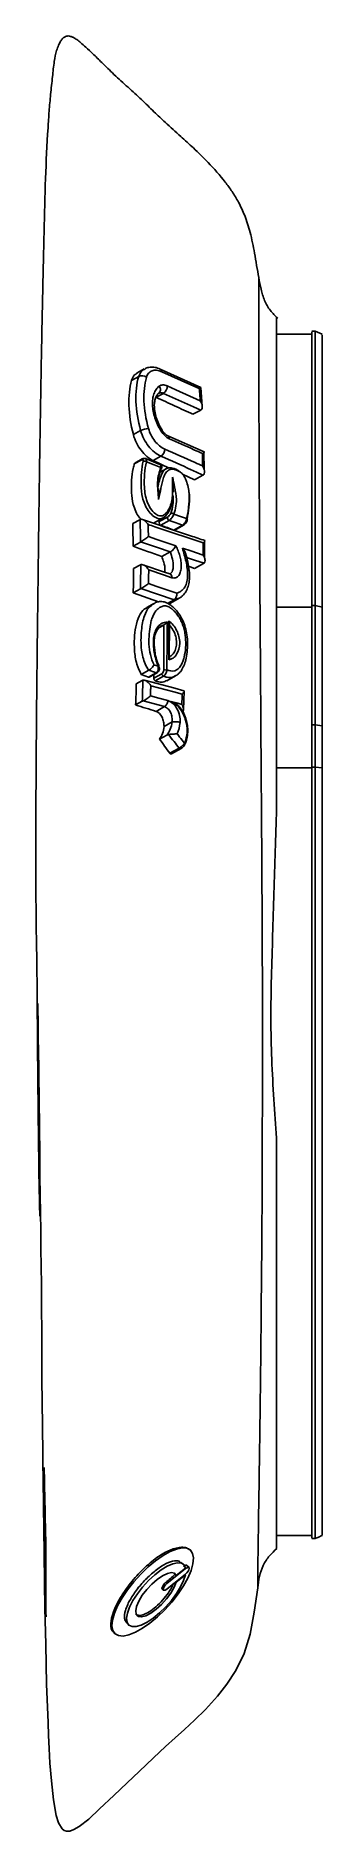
# Paper-space layout '_Izquierda' of a CAD drawing. Header units: millimetres. Extents: x -11 to 8, y -61 to 57.
import ezdxf

# ---------------------------------------------------------------- set-up
doc = ezdxf.new("R2010")
doc.units = ezdxf.units.MM

psp = doc.layouts.new('_Izquierda')

# ---------------------------------------------------------------- linework, layer by layer
at = {"color": 7, "linetype": 'Continuous', "lineweight": 25}
for p, q in [((7.58, 37.25), (5.25, 37.25)), ((7.78, 37.45), (7.58, 37.45)), ((8.25, 37.25), (7.78, 37.45)), ((-3.85, 34.47), (-4.32, 34.21)), ((-3.48, 34.97), (-3.96, 34.7)), ((0.25, 33.75), (-2.43, 34.96)), ((-2.22, 33.36), (-2.69, 33.1)), ((0.33, 32.49), (0.25, 33.75)), ((0.24, 32.26), (-0.27, 31.98)), ((0.26, 32.27), (0.24, 32.26)), ((-3.72, 30.91), (-4.2, 30.64)), ((0.47, 29.5), (-1.93, 30.57)), ((-1.93, 30.57), (-1.93, 30.57)), ((-3.65, 28.99), (-4.14, 28.72)), ((-3.62, 29.04), (-4.1, 28.77)), ((-2.45, 28.68), (-3.41, 29.06)), ((-2.38, 29.22), (-2.89, 28.94)), ((-1.83, 28.44), (-2.89, 28.94)), ((-2.03, 28.39), (-2.44, 28.16)), ((0.46, 28.35), (0.44, 29.49)), ((-0.17, 27.67), (-0.97, 28.04)), ((0.39, 27.98), (-0.17, 27.67)), ((-1.56, 26.86), (-1.55, 26.93)), ((-3.78, 25.04), (-4.24, 24.78)), ((-2.88, 24.81), (-2.24, 25.16)), ((-2.49, 24.91), (-1.95, 25.21)), ((-2.49, 24.91), (-2.44, 25.05)), ((-1.84, 24.99), (-2.39, 24.68)), ((-1.53, 24.36), (-0.96, 24.67)), ((-1.47, 24.36), (-0.9, 24.68)), ((-3.74, 23.57), (-4.22, 23.3)), ((-1.78, 22.92), (-2.33, 22.61)), ((-3.74, 22.06), (-4.19, 21.82)), ((-0.17, 21.82), (-0.56, 21.97)), ((0.43, 22.16), (-0.17, 21.82)), ((-3.74, 20.49), (-4.21, 20.23)), ((-2.55, 19.62), (-4.21, 20.23)), ((-2.86, 19.52), (-3.32, 19.26)), ((-1.52, 19.77), (-1.94, 19.53)), ((-1.76, 19.55), (-1.19, 19.87)), ((5.25, 19.29), (7.58, 19.29)), ((7.58, 19.39), (7.78, 19.39)), ((7.78, 19.39), (8.25, 19.29)), ((-2.19, 18.1), (-2.52, 17.92)), ((-1.83, 15.95), (-1.82, 18.19)), ((-2.84, 15.49), (-2.57, 15.4)), ((-3.62, 14.46), (-4.01, 14.24)), ((-3.18, 15.13), (-3.68, 14.85)), ((-3.21, 14.67), (-3.68, 14.85)), ((-3.21, 14.67), (-2.69, 14.96)), ((-3.15, 14.67), (-2.63, 14.96)), ((-2.85, 14.61), (-2.33, 14.9)), ((-2.85, 14.61), (-2.85, 14.84)), ((-2.21, 14.74), (-2.76, 14.43)), ((-1.99, 14.43), (-1.43, 14.75)), ((-3.61, 13.08), (-4.05, 12.84)), ((-2.15, 12.73), (-3.56, 13.11)), ((-0.9, 12.53), (-0.85, 13.74)), ((-2.15, 12.73), (-2.7, 12.42)), ((-1.99, 10.86), (-2.48, 10.59)), ((-1.65, 11.72), (-2.18, 11.42)), ((7.58, 11.53), (7.78, 11.53)), ((7.78, 11.53), (8.25, 11.47)), ((-1.8, 9.66), (-1.18, 10)), ((-1.68, 9.62), (-1.05, 9.97)), ((-0.8, 10.24), (-0.79, 10.24)), ((5.25, 8.69), (7.58, 8.69)), ((7.58, 8.75), (7.78, 8.75)), ((7.78, 8.75), (8.25, 8.69)), ((-10.05, -42.5), (-9.98, -42.5)), ((5.25, -41.85), (7.58, -41.85)), ((7.58, -42.05), (7.78, -42.05)), ((-0.89, -43.75), (-1.04, -43.62)), ((-0.43, -42.81), (-0.45, -42.8)), ((-2, -45.38), (-0.77, -44.4)), ((-0.76, -44.03), (-1.99, -45.01)), ((-1.52, -44.34), (-1.47, -44.39)), ((-1.47, -44.39), (-1.37, -44.49)), ((-1.4, -44.9), (-1.38, -44.92)), ((-0.77, -44.43), (-1.38, -44.92)), ((-1.37, -44.49), (-0.76, -44)), ((-0.79, -44.41), (-0.77, -44.43)), ((-0.53, -43.96), (-0.7, -43.81)), ((-2.3, -45.38), (-2.23, -45.45)), ((-2.07, -44.94), (-1.99, -45.01)), ((-5.48, -48.25), (-5.41, -48.32)), ((-4.64, -47.62), (-4.5, -47.75))]:
    psp.add_line(p, q, dxfattribs=at)
at = {"color": 8, "linetype": 'Continuous', "lineweight": 25}
psp.add_line((-0.78, -44.02), (-0.76, -44.03), dxfattribs=at)
at = {"color": 7, "linetype": 'Continuous', "lineweight": 25, "flags": 128}
for points in [[(0.15, 33.67), (-0.41, 33.92), (-2.33, 34.78)], [(0.24, 32.26), (-0.23, 32.47), (-2.22, 33.36)], [(-1.97, 33.85), (-1.41, 33.6), (0.21, 32.87)], [(-2.39, 28.48), (-2.83, 28.66), (-3.34, 28.86)], [(-0.96, 24.67), (-1.44, 24.85), (-1.84, 24.99)], [(-1.54, 25.41), (-1.1, 25.26), (-0.69, 25.11)], [(-0.64, 25.03), (-0.64, 25.03), (-0.64, 25.02)], [(-3.21, 23.93), (-2.65, 23.74), (-1.41, 23.32)], [(-1.77, 22.92), (-2.61, 23.21), (-3.72, 23.58)], [(-0.97, 23.17), (-0.41, 22.98), (0.41, 22.71)], [(-1.79, 21.48), (-2.14, 21.59), (-3.57, 22.07)], [(-1.66, 21.22), (-2.22, 21.41), (-3.19, 21.73)], [(-1.52, 19.77), (-2.61, 20.14), (-3.71, 20.51)], [(-3.21, 20.84), (-2.65, 20.65), (-1.34, 20.21)], [(-0.87, 13.78), (-1.47, 13.94), (-3.46, 14.47)], [(-2.69, 14.96), (-2.8, 15), (-3.18, 15.13)], [(-3.07, 13.44), (-2.52, 13.29), (-1.93, 13.13)], [(-0.98, 13.55), (-1.54, 13.7), (-3.05, 14.11)], [(-1.72, 13.07), (-1.26, 12.95), (-1, 12.88)], [(-10.5, -6.81), (-10.5, -6.82), (-10.5, -6.89), (-10.49, -7.39), (-10.48, -7.83), (-10.48, -8.36), (-10.47, -9.06), (-10.46, -9.98), (-10.44, -11.07), (-10.43, -11.9), (-10.42, -12.74), (-10.41, -13.6), (-10.4, -14.48), (-10.39, -15.39), (-10.38, -16.31), (-10.37, -17.25), (-10.36, -18.19), (-10.34, -19.42), (-10.32, -20.61), (-10.31, -21.78), (-10.3, -22.95), (-10.28, -24.13), (-10.27, -25.33), (-10.25, -26.98), (-10.24, -28.31), (-10.23, -29.3), (-10.23, -29.95), (-10.24, -30.29), (-10.24, -30.67), (-10.23, -31.23), (-10.23, -32), (-10.22, -32.64), (-10.21, -33.4), (-10.2, -34.31), (-10.19, -35.11), (-10.18, -36.02), (-10.17, -37.05), (-10.16, -38.19), (-10.13, -39.88), (-10.11, -41.5), (-10.09, -42.99), (-10.06, -44.94), (-10.03, -46.64), (-9.98, -49.03), (-9.92, -51.64), (-9.83, -54.16), (-9.79, -55.03), (-9.76, -55.87), (-9.71, -56.84), (-9.61, -58.01), (-9.46, -59.25), (-9.29, -60.28), (-9.13, -60.78), (-8.9, -61.16), (-8.76, -61.27), (-8.61, -61.31), (-8.4, -61.31), (-8.13, -61.22), (-7.78, -61.02), (-7.14, -60.52), (-6.44, -59.84), (-5.49, -58.96), (-4.6, -58.14), (-3.82, -57.39), (-2.88, -56.5), (-2.08, -55.75), (-1.44, -55.18), (-0.83, -54.63), (-0.16, -54.01), (0.55, -53.31), (1.35, -52.42), (1.96, -51.65), (2.56, -50.73), (3.1, -49.63), (3.5, -48.35), (3.77, -46.9), (4, -45.3), (4, -45.3)], [(-0.43, -42.81), (-0.29, -43.03), (-0.23, -43.33), (-0.27, -43.71), (-0.39, -44.16), (-0.6, -44.65), (-0.89, -45.17), (-1.25, -45.7), (-1.67, -46.23), (-2.13, -46.74), (-2.61, -47.21), (-3.11, -47.62), (-3.6, -47.96), (-4.07, -48.22), (-4.49, -48.39), (-4.87, -48.47), (-5.17, -48.44), (-5.41, -48.32), (-5.55, -48.1), (-5.61, -47.8), (-5.57, -47.42), (-5.45, -46.97), (-5.24, -46.48), (-4.95, -45.96), (-4.59, -45.43), (-4.17, -44.9), (-3.71, -44.39), (-3.23, -43.92), (-2.73, -43.51), (-2.24, -43.17), (-1.77, -42.91), (-1.35, -42.74), (-0.97, -42.66), (-0.67, -42.69), (-0.43, -42.81)], [(-0.76, -44), (-0.85, -43.79), (-1.03, -43.67), (-1.28, -43.64), (-1.6, -43.71), (-1.97, -43.88), (-2.37, -44.12), (-2.79, -44.44), (-3.2, -44.82), (-3.59, -45.25), (-3.93, -45.69), (-4.23, -46.14), (-4.45, -46.57), (-4.59, -46.96), (-4.65, -47.3), (-4.61, -47.57), (-4.49, -47.75), (-4.29, -47.85), (-4.02, -47.85), (-3.68, -47.75), (-3.3, -47.56), (-2.89, -47.29), (-2.48, -46.95), (-2.07, -46.55), (-1.69, -46.12), (-1.36, -45.67), (-1.09, -45.23), (-0.89, -44.81), (-0.77, -44.43)], [(-1.38, -44.92), (-1.52, -45.26), (-1.73, -45.64), (-2.01, -46.02), (-2.34, -46.39), (-2.7, -46.71), (-3.05, -46.97), (-3.38, -47.13), (-3.66, -47.21), (-3.88, -47.18), (-4.01, -47.04), (-4.04, -46.82), (-3.99, -46.53), (-3.84, -46.17), (-3.61, -45.79), (-3.32, -45.41), (-2.98, -45.05), (-2.63, -44.74), (-2.27, -44.5), (-1.95, -44.35), (-1.68, -44.29), (-1.48, -44.34), (-1.37, -44.49)], [(-0.77, -44.4), (-0.68, -44.31), (-0.59, -44.2), (-0.54, -44.1), (-0.51, -44.02), (-0.53, -43.96), (-0.58, -43.94), (-0.66, -43.97), (-0.76, -44.03)], [(-1.99, -45.01), (-2.08, -45.1), (-2.17, -45.2), (-2.22, -45.31), (-2.24, -45.39), (-2.23, -45.45), (-2.18, -45.46), (-2.1, -45.44), (-2, -45.38)]]:
    psp.add_lwpolyline(points, dxfattribs=at)
at = {"color": 8, "linetype": 'Continuous', "lineweight": 25, "flags": 128}
for points in [[(0.46, 22.17), (-0.16, 22.38), (-0.69, 22.56)], [(-2.57, 15.4), (-2.55, 15.41), (-2.54, 15.42), (-2.53, 15.42), (-2.53, 15.43), (-2.53, 15.43)]]:
    psp.add_lwpolyline(points, dxfattribs=at)
at = {"color": 7, "linetype": 'Continuous', "lineweight": 25}
for centre, radius, start, end in [((-3.64, 34.05), 0.47, 49.9119, 116.5681), ((-2.74, 33.61), 0.326, 306.7363, 41.9126), ((-2.53, 33.83), 0.564, 303.8362, 2.1854), ((-3.2, 29.97), 1.07, 90.3592, 119.1641), ((-2.7, 29.69), 0.568, 304.0829, 359.6454), ((-3.46, 28.69), 0.213, 53.6823, 112.6326), ((-2.42, 28.41), 0.0735, 296.4192, 339.0958), ((-1.76, 25.17), 0.196, 166.4237, 246.5763), ((-1.68, 25.26), 0.204, 47.7371, 109.5916), ((-2.12, 14.92), 0.207, 186.9858, 244.3964), ((-2.1, 14.69), 0.464, 76.8654, 102.9978), ((-21.31, -22.17), 29.81, 310.2096, 311.7572)]:
    psp.add_arc(centre, radius, start, end, dxfattribs=at)
at = {"color": 8, "linetype": 'Continuous', "lineweight": 25}
for centre, radius, start, end in [((-2.53, 34.79), 0.194, 358.4186, 58.7163), ((-2.58, 31.24), 0.402, 299.3355, 311.4728), ((-2.03, 30.4), 0.2, 353.1293, 59.4386), ((-3.58, 28.97), 0.0746, 121.8571, 167.1521), ((-2.44, 28.4), 0.0978, 346.7578, 56.7005), ((-0.72, 25.04), 0.0816, 354.9163, 64.7798), ((-0.93, 24.74), 0.0769, 247.2791, 296.6889), ((-1.9, 21.26), 0.243, 350.2662, 63.3142), ((-2.66, 15.03), 0.074, 247.4539, 297.5168), ((-1.09, 10.07), 0.106, 216.6466, 290.1309), ((-0.87, 10.26), 0.0809, 347.5009, 58.1555)]:
    psp.add_arc(centre, radius, start, end, dxfattribs=at)
at = {"color": 7, "linetype": 'Continuous', "lineweight": 25}
for points, knots in [([(4.07, 40.99), (3.97, 41.52), (3.81, 42.52), (3.54, 43.89), (3.19, 45.02), (2.77, 45.91), (2.32, 46.64), (1.68, 47.53), (0.82, 48.49), (-0.18, 49.47), (-1.14, 50.33), (-2.01, 51.12), (-2.87, 51.93), (-3.68, 52.72), (-4.57, 53.53), (-5.45, 54.32), (-6.22, 55.08), (-6.83, 55.69), (-7.29, 56.12), (-7.64, 56.43), (-7.91, 56.64), (-8.09, 56.76), (-8.22, 56.82), (-8.28, 56.85), (-8.39, 56.88), (-8.49, 56.9), (-8.65, 56.88), (-8.74, 56.83), (-8.82, 56.77), (-8.9, 56.69), (-9.02, 56.53), (-9.15, 56.26), (-9.31, 55.82), (-9.44, 55.13), (-9.54, 54.16), (-9.66, 53.07), (-9.76, 51.94), (-9.88, 50.1), (-10.01, 47.45), (-10.09, 43.9), (-10.18, 40.14), (-10.26, 36.17), (-10.33, 32.06), (-10.4, 27.85), (-10.45, 23.81), (-10.5, 20.06), (-10.54, 16.65), (-10.58, 13.45), (-10.6, 10.48), (-10.62, 7.83), (-10.63, 5.81), (-10.63, 4.26), (-10.63, 3.2), (-10.63, 2.14), (-10.63, 1.01), (-10.62, -0.37), (-10.61, -1.83), (-10.59, -2.75), (-10.58, -3.38), (-10.57, -3.85), (-10.56, -4.34), (-10.56, -4.87), (-10.55, -5.55), (-10.54, -6.37), (-10.54, -7.27), (-10.53, -8.19), (-10.52, -9.11), (-10.52, -9.94), (-10.51, -10.81), (-10.5, -11.79), (-10.49, -12.85), (-10.48, -13.85), (-10.47, -14.73), (-10.46, -15.51), (-10.45, -16.32), (-10.44, -17.2), (-10.43, -18.15), (-10.41, -19.12), (-10.39, -19.96), (-10.38, -20.53), (-10.36, -20.82), (-10.36, -20.82), (-10.35, -20.82)], [0, 0, 0, 0, 0.015077, 0.028089, 0.039019, 0.04794, 0.055491, 0.062647, 0.078628, 0.091283, 0.101719, 0.114398, 0.124068, 0.134809, 0.146168, 0.158184, 0.168853, 0.176762, 0.182966, 0.187557, 0.190799, 0.193094, 0.193921, 0.194588, 0.195163, 0.197429, 0.199574, 0.20227, 0.203018, 0.203822, 0.205813, 0.208556, 0.212046, 0.218834, 0.228224, 0.239221, 0.249559, 0.25976, 0.29075, 0.323419, 0.358592, 0.39607, 0.435292, 0.475647, 0.516536, 0.550782, 0.583095, 0.613502, 0.641762, 0.66692, 0.688372, 0.698636, 0.710308, 0.717999, 0.728419, 0.741474, 0.757071, 0.766725, 0.774212, 0.782746, 0.790088, 0.798403, 0.808374, 0.819985, 0.831379, 0.842171, 0.852069, 0.860973, 0.868765, 0.879048, 0.890418, 0.900215, 0.908568, 0.915795, 0.922682, 0.930854, 0.940743, 0.952542, 0.966035, 0.979219, 0.991884, 1, 1, 1, 1]), ([(4, -45.28), (4, -45.29), (4, -45.3), (4, -45.06), (4, -44.62), (4.01, -43.95), (4.02, -43.04), (4.04, -41.85), (4.06, -40.35), (4.09, -38.52), (4.12, -36.29), (4.16, -33.76), (4.19, -31.11), (4.22, -28.43), (4.24, -25.75), (4.27, -22.86), (4.29, -19.72), (4.3, -16.33), (4.31, -12.7), (4.31, -8.91), (4.31, -4.99), (4.29, -1.02), (4.27, 2.97), (4.24, 6.92), (4.21, 10.83), (4.19, 14.55), (4.16, 18.04), (4.14, 21.29), (4.12, 24.39), (4.1, 27.31), (4.09, 30.03), (4.08, 32.53), (4.08, 34.78), (4.07, 36.75), (4.07, 38.4), (4.07, 39.67), (4.07, 40.52), (4.07, 40.95), (4.07, 40.95), (4.07, 40.94)], [0, 0, 0, 0, 0.002801, 0.025166, 0.047409, 0.069244, 0.097316, 0.125135, 0.153038, 0.189009, 0.225301, 0.261618, 0.297748, 0.325936, 0.353951, 0.381864, 0.409818, 0.43855, 0.46775, 0.49748, 0.527697, 0.558286, 0.588504, 0.618667, 0.648553, 0.678029, 0.70443, 0.730486, 0.756291, 0.781976, 0.807701, 0.833664, 0.860075, 0.886917, 0.913952, 0.940941, 0.965916, 0.990572, 1, 1, 1, 1]), ([(5.33, 38.3), (5.16, 38.47), (4.78, 38.82), (4.42, 39.49), (4.2, 40.24), (4.11, 40.73), (4.07, 40.99)], [0, 0, 0, 0, 0.214644, 0.451493, 0.714572, 1, 1, 1, 1]), ([(5.25, 5.98), (5.25, 7.44), (5.25, 10.36), (5.25, 14.64), (5.25, 18.61), (5.25, 22.23), (5.25, 25.47), (5.25, 28.23), (5.25, 30.51), (5.25, 32.39), (5.25, 34.05), (5.25, 35.48), (5.25, 36.67), (5.25, 37.59), (5.25, 38.19), (5.25, 38.43), (5.25, 38.34), (5.25, 38.31)], [0, 0, 0, 0, 0.090761, 0.181653, 0.272321, 0.349989, 0.42783, 0.5054, 0.563991, 0.62284, 0.681685, 0.740273, 0.798459, 0.856779, 0.914889, 0.973418, 1, 1, 1, 1]), ([(7.58, 19.39), (7.58, 20.44), (7.58, 22.53), (7.58, 25.45), (7.58, 28.16), (7.58, 30.59), (7.58, 32.71), (7.58, 34.49), (7.58, 35.86), (7.58, 36.82), (7.58, 37.37), (7.58, 37.4), (7.58, 37.42)], [0, 0, 0, 0, 0.105572, 0.211121, 0.316173, 0.420497, 0.524495, 0.628905, 0.734078, 0.83028, 0.925391, 1, 1, 1, 1]), ([(7.78, 19.39), (7.78, 20.44), (7.78, 22.53), (7.78, 25.45), (7.78, 28.16), (7.78, 30.59), (7.78, 32.71), (7.78, 34.49), (7.78, 35.86), (7.78, 36.82), (7.78, 37.37), (7.78, 37.4), (7.78, 37.42)], [0, 0, 0, 0, 0.105572, 0.211121, 0.316173, 0.420497, 0.524495, 0.628905, 0.734078, 0.83028, 0.925391, 1, 1, 1, 1]), ([(8.25, 19.29), (8.25, 20.33), (8.25, 22.41), (8.25, 25.32), (8.25, 28.01), (8.25, 30.43), (8.25, 32.54), (8.25, 34.3), (8.25, 35.67), (8.25, 36.62), (8.25, 37.17), (8.25, 37.21), (8.25, 37.22)], [0, 0, 0, 0, 0.105595, 0.211138, 0.316133, 0.420352, 0.524217, 0.62848, 0.733501, 0.829537, 0.924416, 1, 1, 1, 1]), ([(-4.32, 34.21), (-4.27, 34.35), (-4.19, 34.56), (-4.01, 34.65), (-3.94, 34.68)], [0, 0, 0, 0, 0.64604, 1, 1, 1, 1]), ([(-3.72, 30.91), (-3.9, 31.57), (-4.01, 32.21), (-4.05, 33.43), (-3.99, 33.98), (-3.85, 34.47)], [0, 0, 0, 0, 0.5, 0.5, 1, 1, 1, 1]), ([(-3.34, 34.41), (-3.47, 33.95), (-3.52, 33.43), (-3.48, 32.27), (-3.38, 31.67), (-3.2, 31.04)], [0, 0, 0, 0, 0.5, 0.5, 1, 1, 1, 1]), ([(-2.43, 34.95), (-2.46, 34.96), (-2.6, 35.04), (-2.85, 35.09), (-3.17, 35.09), (-3.35, 35.02), (-3.43, 34.98)], [0, 0, 0, 0, 0.084179, 0.415114, 0.729574, 1, 1, 1, 1]), ([(-2.33, 34.78), (-2.57, 34.89), (-2.79, 34.91), (-3.06, 34.81), (-3.13, 34.75), (-3.26, 34.61), (-3.31, 34.52), (-3.34, 34.41)], [0, 0, 0, 0, 0.5, 0.5, 0.75, 0.75, 1, 1, 1, 1]), ([(-4.2, 30.64), (-4.37, 31.31), (-4.47, 31.95), (-4.51, 33.17), (-4.46, 33.72), (-4.32, 34.21)], [0, 0, 0, 0, 0.5, 0.5, 1, 1, 1, 1]), ([(-2.38, 30.89), (-2.55, 31.16), (-2.69, 31.46), (-2.83, 31.89), (-2.87, 32.04), (-2.92, 32.33), (-2.93, 32.46), (-2.95, 32.73), (-2.94, 32.86), (-2.91, 33.11), (-2.88, 33.22), (-2.8, 33.43), (-2.76, 33.53), (-2.64, 33.7), (-2.58, 33.77), (-2.5, 33.83)], [0, 0, 0, 0, 0.25, 0.25, 0.375, 0.375, 0.5, 0.5, 0.625, 0.625, 0.75, 0.75, 0.875, 0.875, 1, 1, 1, 1]), ([(-2.31, 30.94), (-2.38, 31.07), (-2.54, 31.33), (-2.7, 31.76), (-2.8, 32.19), (-2.83, 32.58), (-2.79, 32.92), (-2.69, 33.17), (-2.6, 33.32), (-2.53, 33.36), (-2.51, 33.37)], [0, 0, 0, 0, 0.128809, 0.269407, 0.410178, 0.549536, 0.686303, 0.823806, 0.96278, 1, 1, 1, 1]), ([(-2.5, 33.83), (-2.43, 33.88), (-2.35, 33.91), (-2.17, 33.92), (-2.07, 33.9), (-1.97, 33.85)], [0, 0, 0, 0, 0.5, 0.5, 1, 1, 1, 1]), ([(0.25, 33.75), (0.25, 33.75), (0.25, 33.74), (0.21, 33.71), (0.17, 33.68), (0.16, 33.67), (0.15, 33.67)], [0, 0, 0, 0, 0.251912, 0.792003, 0.916864, 1, 1, 1, 1]), ([(0.21, 32.87), (0.2, 33), (0.19, 33.12), (0.18, 33.24), (0.17, 33.39), (0.16, 33.53), (0.15, 33.67)], [0, 0, 0, 0, 0.0004459593, 0.0004459593, 0.0004459593, 0.0009607484, 0.0009607484, 0.0009607484, 0.0009607484]), ([(-0.27, 31.98), (-0.67, 32.16), (-1.08, 32.35), (-1.88, 32.72), (-2.29, 32.91), (-2.69, 33.1)], [0, 0, 0, 0, 0.5, 0.5, 1, 1, 1, 1]), ([(0.26, 32.27), (0.3, 32.3), (0.33, 32.34), (0.35, 32.44), (0.35, 32.5), (0.33, 32.66), (0.28, 32.77), (0.21, 32.87)], [0, 0, 0, 0, 0.25, 0.25, 0.5, 0.5, 1, 1, 1, 1]), ([(-2.38, 29.22), (-2.52, 29.29), (-2.67, 29.37), (-2.94, 29.6), (-3.08, 29.73), (-3.43, 30.18), (-3.62, 30.54), (-3.72, 30.91)], [0, 0, 0, 0, 0.25, 0.25, 0.5, 0.5, 1, 1, 1, 1]), ([(-3.2, 31.04), (-3.12, 30.75), (-2.97, 30.46), (-2.69, 30.1), (-2.58, 29.99), (-2.36, 29.81), (-2.25, 29.74), (-2.13, 29.69)], [0, 0, 0, 0, 0.5, 0.5, 0.75, 0.75, 1, 1, 1, 1]), ([(-1.83, 30.37), (-1.93, 30.42), (-2.04, 30.49), (-2.22, 30.67), (-2.31, 30.77), (-2.38, 30.89)], [0, 0, 0, 0, 0.5, 0.5, 1, 1, 1, 1]), ([(-1.93, 30.57), (-1.95, 30.58), (-2, 30.6), (-2.13, 30.7), (-2.25, 30.83), (-2.3, 30.92), (-2.31, 30.94)], [0, 0, 0, 0, 0.14094, 0.506437, 0.880283, 1, 1, 1, 1]), ([(-2.89, 28.94), (-3.03, 29), (-3.17, 29.09), (-3.44, 29.32), (-3.57, 29.46), (-3.92, 29.91), (-4.1, 30.28), (-4.2, 30.64)], [0, 0, 0, 0, 0.25, 0.25, 0.5, 0.5, 1, 1, 1, 1]), ([(-2.13, 29.69), (-1.46, 29.39), (-0.8, 29.09), (-0.13, 28.8), (0.03, 28.72), (0.2, 28.65), (0.36, 28.58)], [0, 0, 0, 0, 0.002671984, 0.002671984, 0.002671984, 0.003339843, 0.003339843, 0.003339843, 0.003339843]), ([(0.35, 29.4), (0.17, 29.48), (-0.02, 29.56), (-0.21, 29.65), (-0.75, 29.89), (-1.29, 30.13), (-1.83, 30.37)], [0, 0, 0, 0, 0.00075, 0.00075, 0.00075, 0.002928262, 0.002928262, 0.002928262, 0.002928262]), ([(-3.69, 25.06), (-3.73, 25.11), (-3.88, 25.25), (-4.06, 25.59), (-4.26, 26.15), (-4.34, 26.86), (-4.33, 27.65), (-4.25, 28.28), (-4.16, 28.62), (-4.14, 28.72)], [0, 0, 0, 0, 0.047935, 0.153155, 0.27, 0.464296, 0.683675, 0.902956, 1, 1, 1, 1]), ([(-4.14, 28.72), (-4.13, 28.73), (-4.12, 28.75), (-4.11, 28.76), (-4.1, 28.77)], [0, 0, 0, 0, 0.579024, 1, 1, 1, 1]), ([(-1.61, 26.71), (-1.61, 26.44), (-1.64, 26.18), (-1.78, 25.71), (-1.89, 25.5), (-2.1, 25.26), (-2.18, 25.18), (-2.33, 25.12), (-2.38, 25.1), (-2.48, 25.1), (-2.54, 25.1), (-2.71, 25.16), (-2.83, 25.23), (-3.04, 25.42), (-3.14, 25.53), (-3.32, 25.78), (-3.39, 25.92), (-3.51, 26.2), (-3.56, 26.35), (-3.66, 26.78), (-3.68, 27.07), (-3.7, 27.89), (-3.66, 28.41), (-3.55, 28.89)], [0, 0, 0, 0, 0.125, 0.125, 0.25, 0.25, 0.3125, 0.3125, 0.34375, 0.34375, 0.375, 0.375, 0.4375, 0.4375, 0.5, 0.5, 0.5625, 0.5625, 0.625, 0.625, 0.75, 0.75, 1, 1, 1, 1]), ([(-3.55, 28.89), (-3.53, 28.94), (-3.54, 28.97), (-3.57, 29.01), (-3.61, 29.01), (-3.65, 28.99)], [0, 0, 0, 0, 0.5, 0.5, 1, 1, 1, 1]), ([(-3.41, 29.06), (-3.42, 29.06), (-3.46, 29.08), (-3.52, 29.07), (-3.58, 29.06), (-3.61, 29.04), (-3.62, 29.03)], [0, 0, 0, 0, 0.1895495, 0.5165392, 0.8807077, 1, 1, 1, 1]), ([(-3.34, 28.86), (-3.4, 28.6), (-3.44, 28.33), (-3.48, 27.76), (-3.49, 27.47), (-3.46, 27.01), (-3.45, 26.85), (-3.39, 26.54), (-3.35, 26.38), (-3.23, 26.07), (-3.16, 25.91), (-2.97, 25.64), (-2.86, 25.52), (-2.68, 25.38), (-2.62, 25.35), (-2.49, 25.29), (-2.43, 25.28), (-2.31, 25.29), (-2.26, 25.31), (-2.16, 25.37), (-2.11, 25.41), (-1.99, 25.53), (-1.92, 25.63), (-1.8, 25.85), (-1.75, 25.97), (-1.68, 26.23), (-1.65, 26.37), (-1.62, 26.65), (-1.62, 26.8), (-1.61, 27.25), (-1.61, 27.54), (-1.61, 27.84)], [0, 0, 0, 0, 0.125, 0.125, 0.25, 0.25, 0.3125, 0.3125, 0.375, 0.375, 0.4375, 0.4375, 0.5, 0.5, 0.53125, 0.53125, 0.5625, 0.5625, 0.59375, 0.59375, 0.625, 0.625, 0.6875, 0.6875, 0.75, 0.75, 0.8125, 0.8125, 0.875, 0.875, 1, 1, 1, 1]), ([(-2.54, 26.38), (-2.55, 26.57), (-2.57, 26.76), (-2.59, 27.04), (-2.59, 27.14), (-2.61, 27.33), (-2.61, 27.42), (-2.6, 27.69), (-2.57, 27.86), (-2.49, 28.18), (-2.44, 28.34), (-2.39, 28.48)], [0, 0, 0, 0, 0.25, 0.25, 0.375, 0.375, 0.5, 0.5, 0.75, 0.75, 1, 1, 1, 1]), ([(-2.59, 27.15), (-2.59, 27.15), (-2.56, 27.31), (-2.49, 27.63), (-2.35, 28.05), (-2.15, 28.34), (-1.9, 28.47), (-1.58, 28.44), (-1.29, 28.34), (-1.13, 28.19), (-1.11, 28.17)], [0, 0, 0, 0, 0.001422, 0.188246, 0.376789, 0.545996, 0.660847, 0.779004, 0.972444, 1, 1, 1, 1]), ([(-0.69, 25.11), (-0.66, 25.23), (-0.64, 25.36), (-0.59, 25.61), (-0.57, 25.73), (-0.53, 26.12), (-0.51, 26.38), (-0.53, 26.79), (-0.54, 26.93), (-0.59, 27.22), (-0.63, 27.36), (-0.7, 27.58), (-0.73, 27.65), (-0.79, 27.79), (-0.83, 27.86), (-0.91, 27.99), (-0.96, 28.05), (-1.06, 28.14), (-1.12, 28.18), (-1.29, 28.28), (-1.41, 28.33), (-1.58, 28.37), (-1.63, 28.38), (-1.74, 28.36), (-1.79, 28.35), (-1.92, 28.28), (-2, 28.21), (-2.12, 28.03), (-2.17, 27.93), (-2.28, 27.6), (-2.33, 27.35), (-2.43, 26.87), (-2.49, 26.62), (-2.54, 26.38)], [0, 0, 0, 0, 0.0625, 0.0625, 0.125, 0.125, 0.25, 0.25, 0.3125, 0.3125, 0.375, 0.375, 0.40625, 0.40625, 0.4375, 0.4375, 0.46875, 0.46875, 0.5, 0.5, 0.5625, 0.5625, 0.59375, 0.59375, 0.625, 0.625, 0.6875, 0.6875, 0.75, 0.75, 0.875, 0.875, 1, 1, 1, 1]), ([(-2.35, 28.38), (-2.34, 28.42), (-2.32, 28.48), (-2.34, 28.58), (-2.39, 28.65), (-2.43, 28.66), (-2.45, 28.67)], [0, 0, 0, 0, 0.347333, 0.614706, 0.821857, 1, 1, 1, 1]), ([(0.39, 27.98), (0.13, 28.1), (-0.12, 28.21), (-0.38, 28.33), (-1.05, 28.63), (-1.71, 28.92), (-2.38, 29.22)], [0, 0, 0, 0, 0.001042897, 0.001042897, 0.001042897, 0.003715006, 0.003715006, 0.003715006, 0.003715006]), ([(0.35, 29.4), (0.36, 29.4), (0.39, 29.42), (0.44, 29.46), (0.48, 29.49), (0.47, 29.49), (0.47, 29.49)], [0, 0, 0, 0, 0.076401, 0.358322, 0.813319, 1, 1, 1, 1]), ([(0.36, 28.58), (0.36, 28.71), (0.36, 28.85), (0.36, 28.98), (0.36, 29.12), (0.36, 29.26), (0.35, 29.4)], [0, 0, 0, 0, 0.0004729517, 0.0004729517, 0.0004729517, 0.0009567223, 0.0009567223, 0.0009567223, 0.0009567223]), ([(0.36, 28.58), (0.38, 28.55), (0.4, 28.52), (0.42, 28.46), (0.46, 28.38), (0.49, 28.28), (0.49, 28.17), (0.48, 28.09), (0.45, 28.02), (0.41, 28), (0.39, 27.98)], [0, 0, 0, 0, 0.102703, 0.186212, 0.250529, 0.499413, 0.632452, 0.749888, 0.879112, 1, 1, 1, 1]), ([(-2.38, 28.34), (-2.45, 28.16), (-2.51, 27.98), (-2.59, 27.59), (-2.61, 27.38), (-2.59, 27.15)], [0, 0, 0, 0, 0.5, 0.5, 1, 1, 1, 1]), ([(-1.61, 27.84), (-1.61, 27.83), (-1.59, 27.65), (-1.57, 27.35), (-1.57, 27.05), (-1.57, 26.93)], [0, 0, 0, 0, 0.0434636, 0.6005346, 1, 1, 1, 1]), ([(-1.61, 27.84), (-1.57, 27.62), (-1.53, 27.41), (-1.46, 27.09), (-1.44, 26.98), (-1.4, 26.76), (-1.38, 26.66), (-1.33, 26.12), (-1.41, 25.75), (-1.54, 25.41)], [0, 0, 0, 0, 0.25, 0.25, 0.375, 0.375, 0.5, 0.5, 1, 1, 1, 1]), ([(-2.53, 26.96), (-2.54, 26.98), (-2.54, 27.03), (-2.54, 27.07), (-2.54, 27.09)], [0, 0, 0, 0, 0.501872, 1, 1, 1, 1]), ([(-2.54, 26.38), (-2.53, 26.52), (-2.52, 26.72), (-2.53, 26.9), (-2.53, 26.96)], [0, 0, 0, 0, 0.713891, 1, 1, 1, 1]), ([(-1.74, 25.45), (-1.67, 25.64), (-1.62, 25.83), (-1.58, 26.15), (-1.57, 26.25), (-1.57, 26.48), (-1.58, 26.59), (-1.61, 26.71)], [0, 0, 0, 0, 0.5, 0.5, 0.75, 0.75, 1, 1, 1, 1]), ([(-0.55, 26.93), (-0.55, 26.92), (-0.47, 26.62), (-0.51, 26.05), (-0.58, 25.43), (-0.66, 25.08), (-0.68, 24.99)], [0, 0, 0, 0, 0.018345, 0.425533, 0.84835, 1, 1, 1, 1]), ([(-3.75, 25.05), (-3.71, 25.07), (-3.66, 25.07), (-3.56, 25.04), (-3.51, 25.01), (-3.37, 24.91), (-3.28, 24.82), (-3.22, 24.72)], [0, 0, 0, 0, 0.25, 0.25, 0.5, 0.5, 1, 1, 1, 1]), ([(-3.74, 23.57), (-3.74, 23.82), (-3.74, 24.08), (-3.74, 24.34), (-3.75, 24.58), (-3.75, 24.81), (-3.75, 25.05)], [0, 0, 0, 0, 0.000837823, 0.000837823, 0.000837823, 0.001610008, 0.001610008, 0.001610008, 0.001610008]), ([(0.51, 23.67), (0.2, 23.77), (-1.17, 24.23), (-2.54, 24.69), (-3.59, 25.05)], [0, 0, 0, 0, 0.227187, 1, 1, 1, 1]), ([(-2.39, 24.68), (-2.4, 24.68), (-2.42, 24.69), (-2.43, 24.7), (-2.44, 24.71), (-2.45, 24.72), (-2.46, 24.73), (-2.47, 24.75), (-2.48, 24.76), (-2.48, 24.78), (-2.49, 24.79), (-2.5, 24.81), (-2.5, 24.83), (-2.5, 24.84), (-2.5, 24.86), (-2.5, 24.87), (-2.5, 24.89), (-2.5, 24.9), (-2.49, 24.91)], [0, 0, 0, 0, 0.0000503429, 0.0000503429, 0.0000503429, 0.0001006801, 0.0001006801, 0.0001006801, 0.0001511009, 0.0001511009, 0.0001511009, 0.0002016362, 0.0002016362, 0.0002016362, 0.0002522341, 0.0002522341, 0.0002522341, 0.0003003918, 0.0003003918, 0.0003003918, 0.0003003918]), ([(-1.95, 25.21), (-1.91, 25.23), (-1.87, 25.27), (-1.79, 25.36), (-1.76, 25.41), (-1.74, 25.45)], [0, 0, 0, 0, 0.5, 0.5, 1, 1, 1, 1]), ([(-1.54, 25.41), (-1.55, 25.33), (-1.6, 25.25), (-1.71, 25.09), (-1.77, 25.02), (-1.84, 24.99)], [0, 0, 0, 0, 0.5, 0.5, 1, 1, 1, 1]), ([(-0.96, 24.67), (-0.9, 24.71), (-0.83, 24.78), (-0.73, 24.94), (-0.7, 25.03), (-0.69, 25.11)], [0, 0, 0, 0, 0.5, 0.5, 1, 1, 1, 1]), ([(-0.9, 24.68), (-0.9, 24.68), (-0.86, 24.69), (-0.8, 24.75), (-0.71, 24.85), (-0.66, 24.95), (-0.65, 25.01), (-0.64, 25.03)], [0, 0, 0, 0, 0.0028254, 0.26473, 0.5691504, 0.8681197, 1, 1, 1, 1]), ([(-3.72, 23.58), (-3.67, 23.6), (-3.63, 23.63), (-3.53, 23.69), (-3.48, 23.72), (-3.35, 23.81), (-3.27, 23.87), (-3.21, 23.93)], [0, 0, 0, 0, 0.25, 0.25, 0.5, 0.5, 1, 1, 1, 1]), ([(-3.22, 24.72), (-3.22, 24.6), (-3.22, 24.48), (-3.22, 24.36), (-3.21, 24.21), (-3.21, 24.07), (-3.21, 23.93)], [0, 0, 0, 0, 0.0003995513, 0.0003995513, 0.0003995513, 0.0008630711, 0.0008630711, 0.0008630711, 0.0008630711]), ([(0.4, 23.51), (-0.66, 23.86), (-1.72, 24.22), (-2.79, 24.58), (-2.93, 24.63), (-3.08, 24.67), (-3.22, 24.72)], [0, 0, 0, 0, 0.004265101, 0.004265101, 0.004265101, 0.004849306, 0.004849306, 0.004849306, 0.004849306]), ([(-1.47, 24.36), (-1.47, 24.36), (-1.48, 24.35), (-1.5, 24.35), (-1.52, 24.35), (-1.53, 24.36)], [0, 0, 0, 0, 0.0133351, 0.5439536, 1, 1, 1, 1]), ([(0.4, 23.51), (0.4, 23.51), (0.43, 23.54), (0.49, 23.59), (0.53, 23.65), (0.51, 23.66), (0.51, 23.67)], [0, 0, 0, 0, 0.065949, 0.370471, 0.747085, 1, 1, 1, 1]), ([(-2.13, 21.59), (-2.12, 21.63), (-2.1, 21.84), (-2.17, 22.2), (-2.28, 22.49), (-2.33, 22.61)], [0, 0, 0, 0, 0.1413461, 0.642053, 1, 1, 1, 1]), ([(-1.77, 22.92), (-1.7, 22.96), (-1.62, 23.02), (-1.49, 23.17), (-1.44, 23.25), (-1.41, 23.32)], [0, 0, 0, 0, 0.5, 0.5, 1, 1, 1, 1]), ([(-1.41, 23.32), (-1.35, 23.21), (-1.29, 23.1), (-1.2, 22.88), (-1.17, 22.77), (-1.11, 22.54), (-1.08, 22.42), (-1.05, 22.19), (-1.04, 22.08), (-1.05, 21.85), (-1.06, 21.74), (-1.11, 21.54), (-1.15, 21.45), (-1.26, 21.3), (-1.32, 21.25), (-1.48, 21.19), (-1.57, 21.19), (-1.66, 21.22)], [0, 0, 0, 0, 0.125, 0.125, 0.25, 0.25, 0.375, 0.375, 0.5, 0.5, 0.625, 0.625, 0.75, 0.75, 0.875, 0.875, 1, 1, 1, 1]), ([(-1.34, 20.21), (-1.23, 20.23), (-1.13, 20.28), (-0.95, 20.41), (-0.87, 20.5), (-0.74, 20.71), (-0.7, 20.83), (-0.64, 21.09), (-0.63, 21.24), (-0.62, 21.67), (-0.66, 21.98), (-0.76, 22.43), (-0.8, 22.58), (-0.88, 22.87), (-0.92, 23.02), (-0.97, 23.17)], [0, 0, 0, 0, 0.125, 0.125, 0.25, 0.25, 0.375, 0.375, 0.5, 0.5, 0.75, 0.75, 0.875, 0.875, 1, 1, 1, 1]), ([(-1.18, 19.88), (-1.17, 19.88), (-1.06, 19.92), (-0.89, 20.09), (-0.68, 20.37), (-0.55, 20.72), (-0.49, 21.13), (-0.5, 21.59), (-0.57, 22.11), (-0.68, 22.53), (-0.74, 22.77), (-0.75, 22.81)], [0, 0, 0, 0, 0.0110409, 0.1230889, 0.2394289, 0.3637452, 0.4891356, 0.623042, 0.7822999, 0.964483, 1, 1, 1, 1]), ([(-0.76, 22.81), (-0.77, 22.83), (-0.79, 22.94), (-0.88, 23.07), (-0.96, 23.16), (-0.97, 23.17)], [0, 0, 0, 0, 0.1961013, 0.9261758, 1, 1, 1, 1]), ([(0.41, 22.71), (0.4, 22.85), (0.4, 23), (0.4, 23.14), (0.4, 23.26), (0.4, 23.38), (0.4, 23.51)], [0, 0, 0, 0, 0.0004639313, 0.0004639313, 0.0004639313, 0.0008633374, 0.0008633374, 0.0008633374, 0.0008633374]), ([(0.46, 22.17), (0.49, 22.2), (0.51, 22.23), (0.53, 22.32), (0.53, 22.37), (0.51, 22.51), (0.47, 22.62), (0.41, 22.71)], [0, 0, 0, 0, 0.25, 0.25, 0.5, 0.5, 1, 1, 1, 1]), ([(0.5, 22.5), (0.5, 22.5), (0.5, 22.87), (0.49, 23.23), (0.48, 23.59)], [0, 0, 0, 0, 0.020235, 1, 1, 1, 1]), ([(-3.74, 20.49), (-3.74, 20.77), (-3.73, 21.05), (-3.72, 21.33), (-3.72, 21.58), (-3.71, 21.83), (-3.71, 22.08)], [0, 0, 0, 0, 0.000900692, 0.000900692, 0.000900692, 0.001702176, 0.001702176, 0.001702176, 0.001702176]), ([(-3.71, 22.08), (-3.67, 22.09), (-3.62, 22.09), (-3.52, 22.06), (-3.47, 22.03), (-3.33, 21.93), (-3.25, 21.83), (-3.19, 21.73)], [0, 0, 0, 0, 0.25, 0.25, 0.5, 0.5, 1, 1, 1, 1]), ([(-3.19, 21.73), (-3.19, 21.6), (-3.19, 21.47), (-3.2, 21.33), (-3.2, 21.17), (-3.2, 21.01), (-3.21, 20.84)], [0, 0, 0, 0, 0.0004288727, 0.0004288727, 0.0004288727, 0.0009533956, 0.0009533956, 0.0009533956, 0.0009533956]), ([(-1.78, 21.48), (-1.78, 21.47), (-1.79, 21.47), (-1.77, 21.47), (-1.79, 21.48), (-1.79, 21.48), (-1.79, 21.48), (-1.79, 21.48)], [0, 0, 0, 0, 0.185117, 0.869657, 0.980385, 0.9945, 1, 1, 1, 1]), ([(-3.71, 20.51), (-3.67, 20.53), (-3.62, 20.55), (-3.52, 20.61), (-3.48, 20.64), (-3.34, 20.73), (-3.27, 20.79), (-3.21, 20.84)], [0, 0, 0, 0, 0.25, 0.25, 0.5, 0.5, 1, 1, 1, 1]), ([(-1.52, 19.77), (-1.46, 19.8), (-1.41, 19.87), (-1.34, 20.03), (-1.33, 20.13), (-1.34, 20.21)], [0, 0, 0, 0, 0.5, 0.5, 1, 1, 1, 1]), ([(-3.68, 14.85), (-3.79, 15.07), (-4.03, 15.57), (-4.14, 16.42), (-4.15, 17.23), (-4.06, 18.01), (-3.86, 18.68), (-3.58, 19.11), (-3.37, 19.21), (-3.31, 19.24)], [0, 0, 0, 0, 0.143785, 0.320321, 0.475797, 0.631343, 0.800491, 0.943416, 1, 1, 1, 1]), ([(-1.99, 15.15), (-1.82, 15.08), (-1.64, 15.05), (-1.39, 15.12), (-1.32, 15.16), (-1.19, 15.28), (-1.13, 15.35), (-1.03, 15.51), (-0.98, 15.6), (-0.91, 15.79), (-0.88, 15.88), (-0.8, 16.19), (-0.77, 16.4), (-0.74, 16.84), (-0.75, 17.07), (-0.78, 17.41), (-0.79, 17.52), (-0.84, 17.75), (-0.87, 17.87), (-0.94, 18.09), (-0.98, 18.2), (-1.07, 18.41), (-1.13, 18.52), (-1.25, 18.71), (-1.31, 18.8), (-1.45, 18.97), (-1.53, 19.05), (-1.69, 19.19), (-1.77, 19.25), (-1.95, 19.34), (-2.03, 19.36), (-2.21, 19.37), (-2.29, 19.34), (-2.44, 19.28), (-2.51, 19.23), (-2.64, 19.12), (-2.7, 19.05), (-2.81, 18.9), (-2.85, 18.82), (-2.93, 18.64), (-2.97, 18.55), (-3.03, 18.35), (-3.05, 18.25), (-3.11, 17.94), (-3.14, 17.73), (-3.17, 17.29), (-3.18, 17.07), (-3.16, 16.61), (-3.13, 16.38), (-3.05, 16.04), (-3.02, 15.93), (-2.94, 15.71), (-2.9, 15.6), (-2.84, 15.49)], [0, 0, 0, 0, 0.0625, 0.0625, 0.09375, 0.09375, 0.125, 0.125, 0.15625, 0.15625, 0.1875, 0.1875, 0.25, 0.25, 0.3125, 0.3125, 0.34375, 0.34375, 0.375, 0.375, 0.40625, 0.40625, 0.4375, 0.4375, 0.46875, 0.46875, 0.5, 0.5, 0.53125, 0.53125, 0.5625, 0.5625, 0.59375, 0.59375, 0.625, 0.625, 0.65625, 0.65625, 0.6875, 0.6875, 0.71875, 0.71875, 0.75, 0.75, 0.8125, 0.8125, 0.875, 0.875, 0.9375, 0.9375, 0.96875, 0.96875, 1, 1, 1, 1]), ([(-1.4, 14.77), (-1.32, 14.82), (-1.16, 14.93), (-0.98, 15.19), (-0.82, 15.52), (-0.7, 15.94), (-0.63, 16.46), (-0.62, 17.02), (-0.67, 17.57), (-0.8, 18.06), (-0.99, 18.53), (-1.26, 18.95), (-1.56, 19.28), (-1.87, 19.51), (-2.16, 19.64), (-2.47, 19.66), (-2.7, 19.61), (-2.81, 19.54), (-2.85, 19.51)], [0, 0, 0, 0, 0.045119, 0.097774, 0.157429, 0.227224, 0.308917, 0.400782, 0.480251, 0.553558, 0.62365, 0.697848, 0.773306, 0.830953, 0.880543, 0.929142, 0.976638, 1, 1, 1, 1]), ([(-1.76, 19.55), (-1.77, 19.55), (-1.8, 19.52), (-1.85, 19.51), (-1.88, 19.51)], [0, 0, 0, 0, 0.188652, 1, 1, 1, 1]), ([(7.58, 11.53), (7.58, 12.42), (7.58, 13.3), (7.58, 15.06), (7.58, 15.94), (7.58, 17.68), (7.58, 18.55), (7.58, 19.39)], [0.2550946, 0.2550946, 0.2550946, 0.2550946, 0.5000856, 0.5000856, 0.7500428, 0.7500428, 1, 1, 1, 1]), ([(7.78, 11.53), (7.78, 12.42), (7.78, 13.3), (7.78, 15.06), (7.78, 15.94), (7.78, 17.68), (7.78, 18.55), (7.78, 19.39)], [0.2550946, 0.2550946, 0.2550946, 0.2550946, 0.5000856, 0.5000856, 0.7500428, 0.7500428, 1, 1, 1, 1]), ([(8.25, 11.47), (8.25, 12.35), (8.25, 13.22), (8.25, 14.98), (8.25, 15.86), (8.25, 17.59), (8.25, 18.45), (8.25, 19.29)], [0.2550946, 0.2550946, 0.2550946, 0.2550946, 0.5000856, 0.5000856, 0.7500428, 0.7500428, 1, 1, 1, 1]), ([(-2.57, 15.4), (-2.69, 15.7), (-2.77, 16), (-2.85, 16.47), (-2.87, 16.63), (-2.88, 16.94), (-2.88, 17.09), (-2.85, 17.39), (-2.82, 17.53), (-2.72, 17.79), (-2.66, 17.9), (-2.51, 18.09), (-2.41, 18.17), (-2.21, 18.27), (-2.09, 18.29), (-1.98, 18.32)], [0, 0, 0, 0, 0.25, 0.25, 0.375, 0.375, 0.5, 0.5, 0.625, 0.625, 0.75, 0.75, 0.875, 0.875, 1, 1, 1, 1]), ([(-2.68, 17.69), (-2.67, 17.71), (-2.62, 17.83), (-2.48, 17.97), (-2.34, 18.06), (-2.24, 18.09), (-2.23, 18.09)], [0, 0, 0, 0, 0.098889, 0.518049, 0.941163, 1, 1, 1, 1]), ([(-2.37, 18.02), (-2.42, 18), (-2.54, 17.94), (-2.62, 17.8), (-2.66, 17.72)], [0, 0, 0, 0, 0.3706202, 1, 1, 1, 1]), ([(-2.18, 18.11), (-2.16, 18.12), (-2.13, 18.14), (-2.1, 18.17), (-2.08, 18.19), (-2.03, 18.24), (-2, 18.28), (-1.98, 18.32)], [0, 0, 0, 0, 0.25, 0.25, 0.5, 0.5, 1, 1, 1, 1]), ([(-1.87, 18.37), (-1.76, 18.3), (-1.66, 18.21), (-1.49, 18), (-1.41, 17.88), (-1.28, 17.62), (-1.23, 17.48), (-1.16, 17.2), (-1.14, 17.05), (-1.14, 16.63), (-1.22, 16.37), (-1.41, 16.08), (-1.49, 15.99), (-1.67, 15.87), (-1.77, 15.83), (-1.87, 15.82)], [0, 0, 0, 0, 0.125, 0.125, 0.25, 0.25, 0.375, 0.375, 0.5, 0.5, 0.75, 0.75, 0.875, 0.875, 1, 1, 1, 1]), ([(-1.87, 15.82), (-1.87, 16.25), (-1.86, 16.69), (-1.86, 17.12), (-1.86, 17.54), (-1.87, 17.96), (-1.87, 18.37)], [0, 0, 0, 0, 0.001359736, 0.001359736, 0.001359736, 0.00266502, 0.00266502, 0.00266502, 0.00266502]), ([(-1.87, 18.37), (-1.87, 18.37), (-1.85, 18.33), (-1.82, 18.26), (-1.82, 18.21), (-1.82, 18.19)], [0, 0, 0, 0, 0.106413, 0.657733, 1, 1, 1, 1]), ([(-1.81, 16.01), (-1.75, 16.05), (-1.6, 16.14), (-1.44, 16.41), (-1.35, 16.73), (-1.35, 17.09), (-1.42, 17.46), (-1.6, 17.83), (-1.76, 18.03), (-1.84, 18.1), (-1.84, 18.1)], [0, 0, 0, 0, 0.109661, 0.268228, 0.429469, 0.533657, 0.694298, 0.854808, 0.999077, 1, 1, 1, 1]), ([(-2.8, 16.57), (-2.81, 16.62), (-2.84, 16.81), (-2.83, 17.12), (-2.78, 17.46), (-2.71, 17.62), (-2.68, 17.69)], [0, 0, 0, 0, 0.105259, 0.464224, 0.781091, 1, 1, 1, 1]), ([(-2.52, 15.43), (-2.56, 15.52), (-2.66, 15.77), (-2.76, 16.16), (-2.79, 16.45), (-2.8, 16.57)], [0, 0, 0, 0, 0.255176, 0.679693, 1, 1, 1, 1]), ([(-3.18, 15.13), (-3.11, 15.16), (-3.04, 15.22), (-2.92, 15.35), (-2.87, 15.43), (-2.84, 15.49)], [0, 0, 0, 0, 0.5, 0.5, 1, 1, 1, 1]), ([(-2.69, 14.96), (-2.63, 14.99), (-2.59, 15.06), (-2.55, 15.22), (-2.55, 15.31), (-2.57, 15.4)], [0, 0, 0, 0, 0.5, 0.5, 1, 1, 1, 1]), ([(-2.63, 14.96), (-2.61, 14.98), (-2.56, 15.01), (-2.51, 15.09), (-2.48, 15.19), (-2.49, 15.32), (-2.53, 15.42), (-2.55, 15.48)], [0, 0, 0, 0, 0.139381, 0.30538, 0.475429, 0.679832, 1, 1, 1, 1]), ([(-1.82, 15.95), (-1.82, 15.94), (-1.82, 15.9), (-1.85, 15.86), (-1.87, 15.82), (-1.87, 15.82)], [0, 0, 0, 0, 0.280029, 0.897759, 1, 1, 1, 1]), ([(-3.61, 13.08), (-3.6, 13.34), (-3.59, 13.6), (-3.59, 13.86), (-3.58, 14.06), (-3.57, 14.27), (-3.57, 14.48)], [0, 0, 0, 0, 0.000808738, 0.000808738, 0.000808738, 0.001452569, 0.001452569, 0.001452569, 0.001452569]), ([(-3.57, 14.48), (-3.53, 14.49), (-3.48, 14.48), (-3.38, 14.44), (-3.33, 14.41), (-3.19, 14.3), (-3.11, 14.21), (-3.05, 14.11)], [0, 0, 0, 0, 0.25, 0.25, 0.5, 0.5, 1, 1, 1, 1]), ([(-3.15, 14.67), (-3.15, 14.67), (-3.16, 14.66), (-3.19, 14.66), (-3.21, 14.67), (-3.21, 14.67)], [0, 0, 0, 0, 0.11394, 0.653657, 1, 1, 1, 1]), ([(-2.76, 14.43), (-2.77, 14.44), (-2.78, 14.45), (-2.79, 14.46), (-2.8, 14.47), (-2.81, 14.48), (-2.82, 14.49), (-2.83, 14.51), (-2.84, 14.52), (-2.84, 14.54), (-2.85, 14.56), (-2.85, 14.57), (-2.85, 14.59), (-2.85, 14.6), (-2.85, 14.6), (-2.85, 14.61)], [0, 0, 0, 0, 0.0000501456, 0.0000501456, 0.0000501456, 0.0001002476, 0.0001002476, 0.0001002476, 0.0001510068, 0.0001510068, 0.0001510068, 0.0002027133, 0.0002027133, 0.0002027133, 0.0002217134, 0.0002217134, 0.0002217134, 0.0002217134]), ([(-2, 14.45), (-2.09, 14.41), (-2.28, 14.31), (-2.55, 14.35), (-2.71, 14.42), (-2.76, 14.43)], [0, 0, 0, 0, 0.3758392, 0.8264896, 1, 1, 1, 1]), ([(-2.33, 14.9), (-2.29, 14.92), (-2.26, 14.95), (-2.22, 15.04), (-2.2, 15.1), (-2.2, 15.15)], [0, 0, 0, 0, 0.5, 0.5, 1, 1, 1, 1]), ([(-1.99, 15.15), (-2, 15.06), (-2.02, 14.98), (-2.1, 14.83), (-2.16, 14.77), (-2.21, 14.74)], [0, 0, 0, 0, 0.5, 0.5, 1, 1, 1, 1]), ([(-3.56, 13.11), (-3.47, 13.14), (-3.37, 13.2), (-3.21, 13.32), (-3.13, 13.38), (-3.07, 13.44)], [0, 0, 0, 0, 0.5, 0.5, 1, 1, 1, 1]), ([(-3.05, 14.11), (-3.05, 14.02), (-3.06, 13.94), (-3.06, 13.85), (-3.07, 13.71), (-3.07, 13.57), (-3.07, 13.44)], [0, 0, 0, 0, 0.0002708639, 0.0002708639, 0.0002708639, 0.0006972593, 0.0006972593, 0.0006972593, 0.0006972593]), ([(-1.93, 13.13), (-1.93, 13.05), (-1.96, 12.96), (-2.04, 12.82), (-2.09, 12.76), (-2.15, 12.73)], [0, 0, 0, 0, 0.5, 0.5, 1, 1, 1, 1]), ([(-1.93, 13.13), (-1.81, 13.09), (-1.7, 13.03), (-1.49, 12.84), (-1.4, 12.72), (-1.25, 12.46), (-1.19, 12.3), (-1.12, 12), (-1.11, 11.84), (-1.12, 11.69)], [0, 0, 0, 0, 0.25, 0.25, 0.5, 0.5, 0.75, 0.75, 1, 1, 1, 1]), ([(-0.83, 10.33), (-0.78, 10.44), (-0.74, 10.56), (-0.68, 10.81), (-0.66, 10.95), (-0.65, 11.35), (-0.69, 11.63), (-0.82, 12.03), (-0.87, 12.16), (-1, 12.4), (-1.07, 12.52), (-1.23, 12.72), (-1.32, 12.81), (-1.51, 12.96), (-1.61, 13.03), (-1.72, 13.07)], [0, 0, 0, 0, 0.125, 0.125, 0.25, 0.25, 0.5, 0.5, 0.625, 0.625, 0.75, 0.75, 0.875, 0.875, 1, 1, 1, 1]), ([(-1.72, 13.07), (-1.67, 13.05), (-1.51, 12.99), (-1.31, 12.88), (-1.21, 12.76), (-1.18, 12.72)], [0, 0, 0, 0, 0.23202, 0.781858, 1, 1, 1, 1]), ([(-1, 12.88), (-1, 13.02), (-0.99, 13.16), (-0.99, 13.3), (-0.99, 13.38), (-0.98, 13.47), (-0.98, 13.55)], [0, 0, 0, 0, 0.0004292577, 0.0004292577, 0.0004292577, 0.000697425, 0.000697425, 0.000697425, 0.000697425]), ([(-0.98, 13.55), (-0.97, 13.56), (-0.94, 13.59), (-0.88, 13.66), (-0.84, 13.73), (-0.84, 13.77), (-0.87, 13.77), (-0.87, 13.78)], [0, 0, 0, 0, 0.058115, 0.335837, 0.666238, 0.904136, 1, 1, 1, 1]), ([(-2.18, 11.42), (-2.18, 11.53), (-2.18, 11.63), (-2.23, 11.84), (-2.26, 11.95), (-2.41, 12.22), (-2.55, 12.36), (-2.7, 12.42)], [0, 0, 0, 0, 0.25, 0.25, 0.5, 0.5, 1, 1, 1, 1]), ([(-1.65, 11.72), (-1.63, 11.82), (-1.64, 11.93), (-1.67, 12.15), (-1.7, 12.25), (-1.79, 12.44), (-1.85, 12.52), (-1.99, 12.66), (-2.07, 12.7), (-2.15, 12.73)], [0, 0, 0, 0, 0.25, 0.25, 0.5, 0.5, 0.75, 0.75, 1, 1, 1, 1]), ([(-0.7, 11.79), (-0.7, 11.81), (-0.73, 11.98), (-0.87, 12.28), (-1.03, 12.58), (-1.15, 12.7), (-1.18, 12.72)], [0, 0, 0, 0, 0.056177, 0.482027, 0.905225, 1, 1, 1, 1]), ([(-0.94, 12.4), (-0.89, 12.45), (-0.88, 12.53), (-0.91, 12.7), (-0.95, 12.8), (-1, 12.88)], [0, 0, 0, 0, 0.5, 0.5, 1, 1, 1, 1]), ([(-2.48, 10.59), (-2.4, 10.69), (-2.33, 10.82), (-2.23, 11.1), (-2.2, 11.26), (-2.18, 11.42)], [0, 0, 0, 0, 0.5, 0.5, 1, 1, 1, 1]), ([(-1.99, 10.86), (-1.9, 10.97), (-1.83, 11.1), (-1.71, 11.39), (-1.67, 11.55), (-1.65, 11.72)], [0, 0, 0, 0, 0.5, 0.5, 1, 1, 1, 1]), ([(-1.89, 10.89), (-1.8, 10.91), (-1.69, 10.91), (-1.49, 10.93), (-1.4, 10.93), (-1.32, 10.94)], [0, 0, 0, 0, 0.5, 0.5, 1, 1, 1, 1]), ([(-1.18, 10), (-1.29, 10.14), (-1.4, 10.29), (-1.52, 10.43), (-1.64, 10.58), (-1.77, 10.74), (-1.89, 10.89)], [0.000151221, 0.000151221, 0.000151221, 0.000151221, 0.000738978, 0.000738978, 0.000738978, 0.00138348, 0.00138348, 0.00138348, 0.00138348]), ([(-1.65, 11.72), (-1.58, 11.73), (-1.49, 11.74), (-1.34, 11.73), (-1.29, 11.73), (-1.2, 11.71), (-1.16, 11.7), (-1.12, 11.69)], [0, 0, 0, 0, 0.5, 0.5, 0.75, 0.75, 1, 1, 1, 1]), ([(-1.32, 10.94), (-1.26, 10.87), (-1.2, 10.79), (-1.15, 10.72), (-1.04, 10.59), (-0.94, 10.46), (-0.83, 10.33)], [0, 0, 0, 0, 0.0002984604, 0.0002984604, 0.0002984604, 0.0008426413, 0.0008426413, 0.0008426413, 0.0008426413]), ([(-0.79, 10.27), (-0.76, 10.35), (-0.67, 10.55), (-0.61, 10.94), (-0.6, 11.37), (-0.67, 11.66), (-0.7, 11.79)], [0, 0, 0, 0, 0.179323, 0.463291, 0.74993, 1, 1, 1, 1]), ([(-1.68, 9.62), (-1.69, 9.62), (-1.7, 9.61), (-1.74, 9.61), (-1.77, 9.63), (-1.79, 9.65), (-1.8, 9.66)], [0, 0, 0, 0, 0.190086, 0.472577, 0.75157, 1, 1, 1, 1]), ([(-1.18, 10), (-1.12, 10.03), (-1.05, 10.08), (-0.92, 10.2), (-0.86, 10.27), (-0.83, 10.33)], [0, 0, 0, 0, 0.5, 0.5, 1, 1, 1, 1]), ([(-1.05, 9.97), (-1.02, 9.99), (-0.95, 10.03), (-0.86, 10.13), (-0.81, 10.2), (-0.79, 10.24), (-0.79, 10.24)], [0, 0, 0, 0, 0.335728, 0.651623, 0.999699, 1, 1, 1, 1]), ([(7.58, -42.02), (7.58, -42.02), (7.58, -42.05), (7.58, -41.8), (7.58, -41.37), (7.58, -40.76), (7.58, -39.85), (7.58, -38.51), (7.58, -36.67), (7.58, -34.62), (7.58, -32.49), (7.58, -30.3), (7.58, -28.1), (7.58, -25.68), (7.58, -23.01), (7.58, -20.06), (7.58, -16.84), (7.58, -13.41), (7.58, -9.82), (7.58, -6.14), (7.58, -2.42), (7.58, 1.31), (7.58, 5.05), (7.58, 7.51), (7.58, 8.75)], [0, 0, 0, 0, 0.016503, 0.052113, 0.088044, 0.123863, 0.159536, 0.219595, 0.27995, 0.340341, 0.400467, 0.447373, 0.493945, 0.540162, 0.585925, 0.632126, 0.678193, 0.724232, 0.770196, 0.816086, 0.861445, 0.907268, 0.953516, 1, 1, 1, 1]), ([(7.78, -42.02), (7.78, -42.02), (7.78, -42.05), (7.78, -41.8), (7.78, -41.37), (7.78, -40.76), (7.78, -39.85), (7.78, -38.51), (7.78, -36.67), (7.78, -34.62), (7.78, -32.49), (7.78, -30.3), (7.78, -28.1), (7.78, -25.68), (7.78, -23.01), (7.78, -20.06), (7.78, -16.84), (7.78, -13.41), (7.78, -9.82), (7.78, -6.14), (7.78, -2.42), (7.78, 1.31), (7.78, 5.05), (7.78, 7.51), (7.78, 8.75)], [0, 0, 0, 0, 0.016508, 0.052117, 0.088049, 0.123867, 0.159539, 0.219598, 0.279953, 0.340344, 0.400469, 0.447376, 0.493947, 0.540164, 0.585927, 0.632128, 0.678195, 0.724233, 0.770197, 0.816087, 0.861445, 0.907269, 0.953516, 1, 1, 1, 1]), ([(8.25, -41.82), (8.25, -41.83), (8.25, -41.85), (8.25, -41.6), (8.25, -41.17), (8.25, -40.57), (8.25, -39.66), (8.25, -38.32), (8.25, -36.49), (8.25, -34.44), (8.25, -32.32), (8.25, -30.14), (8.25, -27.95), (8.25, -25.54), (8.25, -22.89), (8.25, -19.96), (8.25, -16.76), (8.25, -13.36), (8.25, -9.79), (8.25, -6.14), (8.25, -2.44), (8.25, 1.28), (8.25, 5), (8.25, 7.46), (8.25, 8.69)], [0, 0, 0, 0, 0.016253, 0.051843, 0.087792, 0.123647, 0.159365, 0.219528, 0.280027, 0.340572, 0.400818, 0.447789, 0.494396, 0.540613, 0.586337, 0.632464, 0.678434, 0.724383, 0.770259, 0.816063, 0.861374, 0.907189, 0.953461, 1, 1, 1, 1]), ([(5.25, -15.68), (5.19, -14.85), (5.13, -14), (5.01, -12.26), (4.96, -11.38), (4.89, -9.6), (4.87, -8.71), (4.87, -6.9), (4.88, -5.99), (4.93, -4.16), (4.96, -3.23), (5.01, -1.38), (5.04, -0.45), (5.1, 1.4), (5.13, 2.32), (5.19, 4.16), (5.22, 5.07), (5.25, 5.98)], [0, 0, 0, 0, 0.125, 0.125, 0.25, 0.25, 0.375, 0.375, 0.5, 0.5, 0.625, 0.625, 0.75, 0.75, 0.875, 0.875, 1, 1, 1, 1]), ([(5.25, -42.7), (5.25, -42.69), (5.25, -42.66), (5.25, -42.33), (5.25, -41.67), (5.25, -40.82), (5.25, -39.59), (5.25, -37.88), (5.25, -35.86), (5.25, -33.89), (5.25, -32), (5.25, -30.09), (5.25, -28.21), (5.25, -26.38), (5.25, -24.39), (5.25, -22.46), (5.25, -20.68), (5.25, -19.09), (5.25, -17.42), (5.25, -16.26), (5.25, -15.68)], [0, 0, 0, 0, 0.013961, 0.075326, 0.137143, 0.198448, 0.259911, 0.360351, 0.460802, 0.529026, 0.597285, 0.665457, 0.715029, 0.764591, 0.815185, 0.865767, 0.899031, 0.932293, 0.966146, 1, 1, 1, 1]), ([(-10.05, -42.5), (-10.06, -41.59), (-10.06, -40.69), (-10.07, -39.78), (-10.07, -38.98), (-10.08, -38.17), (-10.08, -37.37)], [0, 0, 0, 0, 0.00795902, 0.00795902, 0.00795902, 0.01500003, 0.01500003, 0.01500003, 0.01500003]), ([(-9.96, -47.2), (-9.97, -46.58), (-9.98, -45.95), (-10, -45.33), (-10.01, -44.39), (-10.03, -43.45), (-10.05, -42.5)], [0, 0, 0, 0, 0.001989757, 0.001989757, 0.001989757, 0.005000837, 0.005000837, 0.005000837, 0.005000837]), ([(-9.98, -42.07), (-9.98, -42.98), (-9.98, -43.89), (-9.97, -44.79), (-9.97, -45.6), (-9.97, -46.4), (-9.96, -47.2)], [0, 0, 0, 0, 0.00795902, 0.00795902, 0.00795902, 0.01500001, 0.01500001, 0.01500001, 0.01500001]), ([(7.78, -42.05), (7.86, -42.02), (8.01, -41.95), (8.17, -41.89), (8.25, -41.85)], [0, 0, 0, 0, 0.500001, 1, 1, 1, 1]), ([(-0.45, -42.8), (-0.52, -42.75), (-0.67, -42.65), (-1.1, -42.6), (-1.75, -42.75), (-2.64, -43.26), (-3.56, -44.03), (-4.41, -44.97), (-5.1, -45.97), (-5.57, -46.91), (-5.72, -47.68), (-5.67, -48.13), (-5.49, -48.21), (-5.46, -48.22)], [0, 0, 0, 0, 0.059052, 0.118106, 0.225452, 0.332829, 0.440032, 0.547321, 0.654657, 0.761959, 0.869288, 0.976628, 1, 1, 1, 1]), ([(-1.06, -43.64), (-1.12, -43.59), (-1.27, -43.47), (-1.73, -43.55), (-2.34, -43.84), (-3, -44.35), (-3.65, -44.99), (-4.2, -45.71), (-4.56, -46.32), (-4.76, -46.87), (-4.83, -47.34), (-4.7, -47.52), (-4.64, -47.61)], [0, 0, 0, 0, 0.079345, 0.186697, 0.294049, 0.401402, 0.508754, 0.616106, 0.723458, 0.790648, 0.898, 1, 1, 1, 1]), ([(4, -45.3), (4.03, -45.05), (4.1, -44.54), (4.33, -43.81), (4.74, -43.19), (5.1, -42.86), (5.26, -42.71)], [0, 0, 0, 0, 0.258288, 0.514447, 0.773887, 1, 1, 1, 1]), ([(-0.7, -43.81), (-0.7, -43.81), (-0.71, -43.79), (-0.76, -43.8), (-0.82, -43.83), (-0.88, -43.87), (-0.9, -43.9), (-0.9, -43.9)], [0, 0, 0, 0, 0.105671, 0.397316, 0.68981, 0.983264, 1, 1, 1, 1]), ([(-1.57, -45.04), (-1.58, -45.07), (-1.65, -45.25), (-1.88, -45.62), (-2.26, -46.11), (-2.71, -46.56), (-3.17, -46.9), (-3.58, -47.09), (-3.89, -47.14), (-3.99, -47.06), (-4.03, -47.02)], [0, 0, 0, 0, 0.034333, 0.178702, 0.323072, 0.467441, 0.61181, 0.75618, 0.900549, 1, 1, 1, 1]), ([(-2.07, -44.94), (-2.09, -44.96), (-2.14, -45), (-2.21, -45.09), (-2.27, -45.18), (-2.31, -45.27), (-2.32, -45.34), (-2.31, -45.38), (-2.3, -45.38), (-2.3, -45.38)], [0, 0, 0, 0, 0.137145, 0.306805, 0.476427, 0.645978, 0.815456, 0.984892, 1, 1, 1, 1])]:
    psp.add_open_spline(points, degree=3, knots=knots, dxfattribs=at)
at = {"color": 8, "linetype": 'Continuous', "lineweight": 25}
for points, knots in [([(-3.85, 34.47), (-3.79, 34.61), (-3.7, 34.84), (-3.51, 34.93), (-3.43, 34.96)], [0, 0, 0, 0, 0.610053, 1, 1, 1, 1]), ([(-2.22, 33.36), (-2.27, 33.38), (-2.38, 33.41), (-2.47, 33.4), (-2.51, 33.37), (-2.52, 33.37)], [0, 0, 0, 0, 0.472223, 0.94485, 1, 1, 1, 1]), ([(-3.41, 29.06), (-3.4, 29.05), (-3.36, 29.03), (-3.33, 28.97), (-3.34, 28.9), (-3.34, 28.86)], [0, 0, 0, 0, 0.2644987, 0.6329414, 1, 1, 1, 1]), ([(-2.39, 28.48), (-2.39, 28.51), (-2.38, 28.58), (-2.4, 28.64), (-2.43, 28.67), (-2.45, 28.68)], [0, 0, 0, 0, 0.325108, 0.673105, 1, 1, 1, 1]), ([(-1.78, 21.48), (-1.77, 21.48), (-1.74, 21.49), (-1.68, 21.56), (-1.6, 21.71), (-1.55, 22.02), (-1.61, 22.44), (-1.71, 22.77), (-1.78, 22.92), (-1.78, 22.92)], [0, 0, 0, 0, 0.003878, 0.090169, 0.204077, 0.389562, 0.70058, 0.997263, 1, 1, 1, 1]), ([(-3.19, 15.12), (-3.19, 15.12), (-3.28, 15.26), (-3.5, 15.68), (-3.67, 16.37), (-3.71, 17.11), (-3.67, 17.89), (-3.53, 18.65), (-3.23, 19.26), (-2.96, 19.43), (-2.85, 19.51)], [0, 0, 0, 0, 0.000858, 0.094499, 0.272104, 0.400719, 0.532486, 0.743345, 0.892067, 1, 1, 1, 1]), ([(-1.18, 19.88), (-1.29, 19.83), (-1.4, 19.78), (-1.52, 19.77), (-1.52, 19.77)], [0, 0, 0, 0, 0.991191, 1, 1, 1, 1]), ([(-2.18, 18.11), (-2.18, 18.11), (-2.19, 18.11), (-2.26, 18.09), (-2.32, 18.05), (-2.37, 18.02)], [0, 0, 0, 0, 0.015082, 0.218053, 1, 1, 1, 1]), ([(-1.41, 14.78), (-1.48, 14.74), (-1.64, 14.63), (-1.93, 14.64), (-2.13, 14.71), (-2.21, 14.74)], [0, 0, 0, 0, 0.2835323, 0.7154234, 1, 1, 1, 1])]:
    psp.add_open_spline(points, degree=3, knots=knots, dxfattribs=at)
at = {"color": 7, "linetype": 'Continuous', "lineweight": 25}
for points in [[(-3.75, 25.05), (-3.76, 25.05), (-3.77, 25.04), (-3.78, 25.04)], [(-4.22, 23.3), (-4.22, 23.79), (-4.23, 24.29), (-4.24, 24.78)], [(-1.53, 24.36), (-1.82, 24.46), (-2.1, 24.57), (-2.39, 24.68)], [(-2.33, 22.61), (-2.96, 22.84), (-3.59, 23.07), (-4.22, 23.3)], [(-3.72, 23.58), (-3.72, 23.57), (-3.73, 23.57), (-3.74, 23.57)], [(-1.78, 22.92), (-1.77, 22.92), (-1.77, 22.92), (-1.77, 22.92)], [(-4.21, 20.23), (-4.2, 20.76), (-4.19, 21.29), (-4.19, 21.82)], [(-3.71, 22.08), (-3.72, 22.08), (-3.73, 22.07), (-3.74, 22.06)], [(0.43, 22.16), (0.44, 22.16), (0.45, 22.17), (0.46, 22.17)], [(-3.71, 20.51), (-3.72, 20.5), (-3.73, 20.5), (-3.74, 20.49)], [(-1.52, 19.77), (-1.52, 19.77), (-1.52, 19.77), (-1.52, 19.77)], [(-2.2, 15.15), (-2.19, 16.14), (-2.18, 17.12), (-2.19, 18.1)], [(-2.19, 18.1), (-2.18, 18.1), (-2.18, 18.11), (-2.18, 18.11)], [(-2.18, 18.11), (-2.18, 18.11), (-2.18, 18.11), (-2.18, 18.11)], [(-1.98, 18.32), (-1.97, 17.26), (-1.98, 16.21), (-1.99, 15.15)], [(-4.05, 12.84), (-4.03, 13.31), (-4.02, 13.77), (-4.01, 14.24)], [(-3.57, 14.48), (-3.58, 14.47), (-3.6, 14.47), (-3.62, 14.46)], [(-3.56, 13.11), (-3.58, 13.1), (-3.6, 13.09), (-3.61, 13.08)], [(-2.7, 12.42), (-3.15, 12.56), (-3.6, 12.7), (-4.05, 12.84)], [(-1.89, 10.89), (-1.93, 10.88), (-1.96, 10.87), (-1.99, 10.86)], [(-1.65, 11.72), (-1.65, 11.72), (-1.65, 11.72), (-1.65, 11.72)], [(-1.12, 11.69), (-1.15, 11.41), (-1.21, 11.16), (-1.32, 10.94)], [(7.58, 8.75), (7.58, 9.68), (7.58, 10.61), (7.58, 11.53)], [(7.78, 8.75), (7.78, 9.68), (7.78, 10.61), (7.78, 11.53)], [(8.25, 8.69), (8.25, 9.62), (8.25, 10.55), (8.25, 11.47)], [(-1.8, 9.66), (-2.02, 9.97), (-2.25, 10.28), (-2.48, 10.59)], [(-10.08, -37.37), (-10.05, -38.94), (-10.02, -40.5), (-9.98, -42.07)]]:
    psp.add_open_spline(points, degree=3, dxfattribs=at)

doc.saveas('drawing.dxf')
